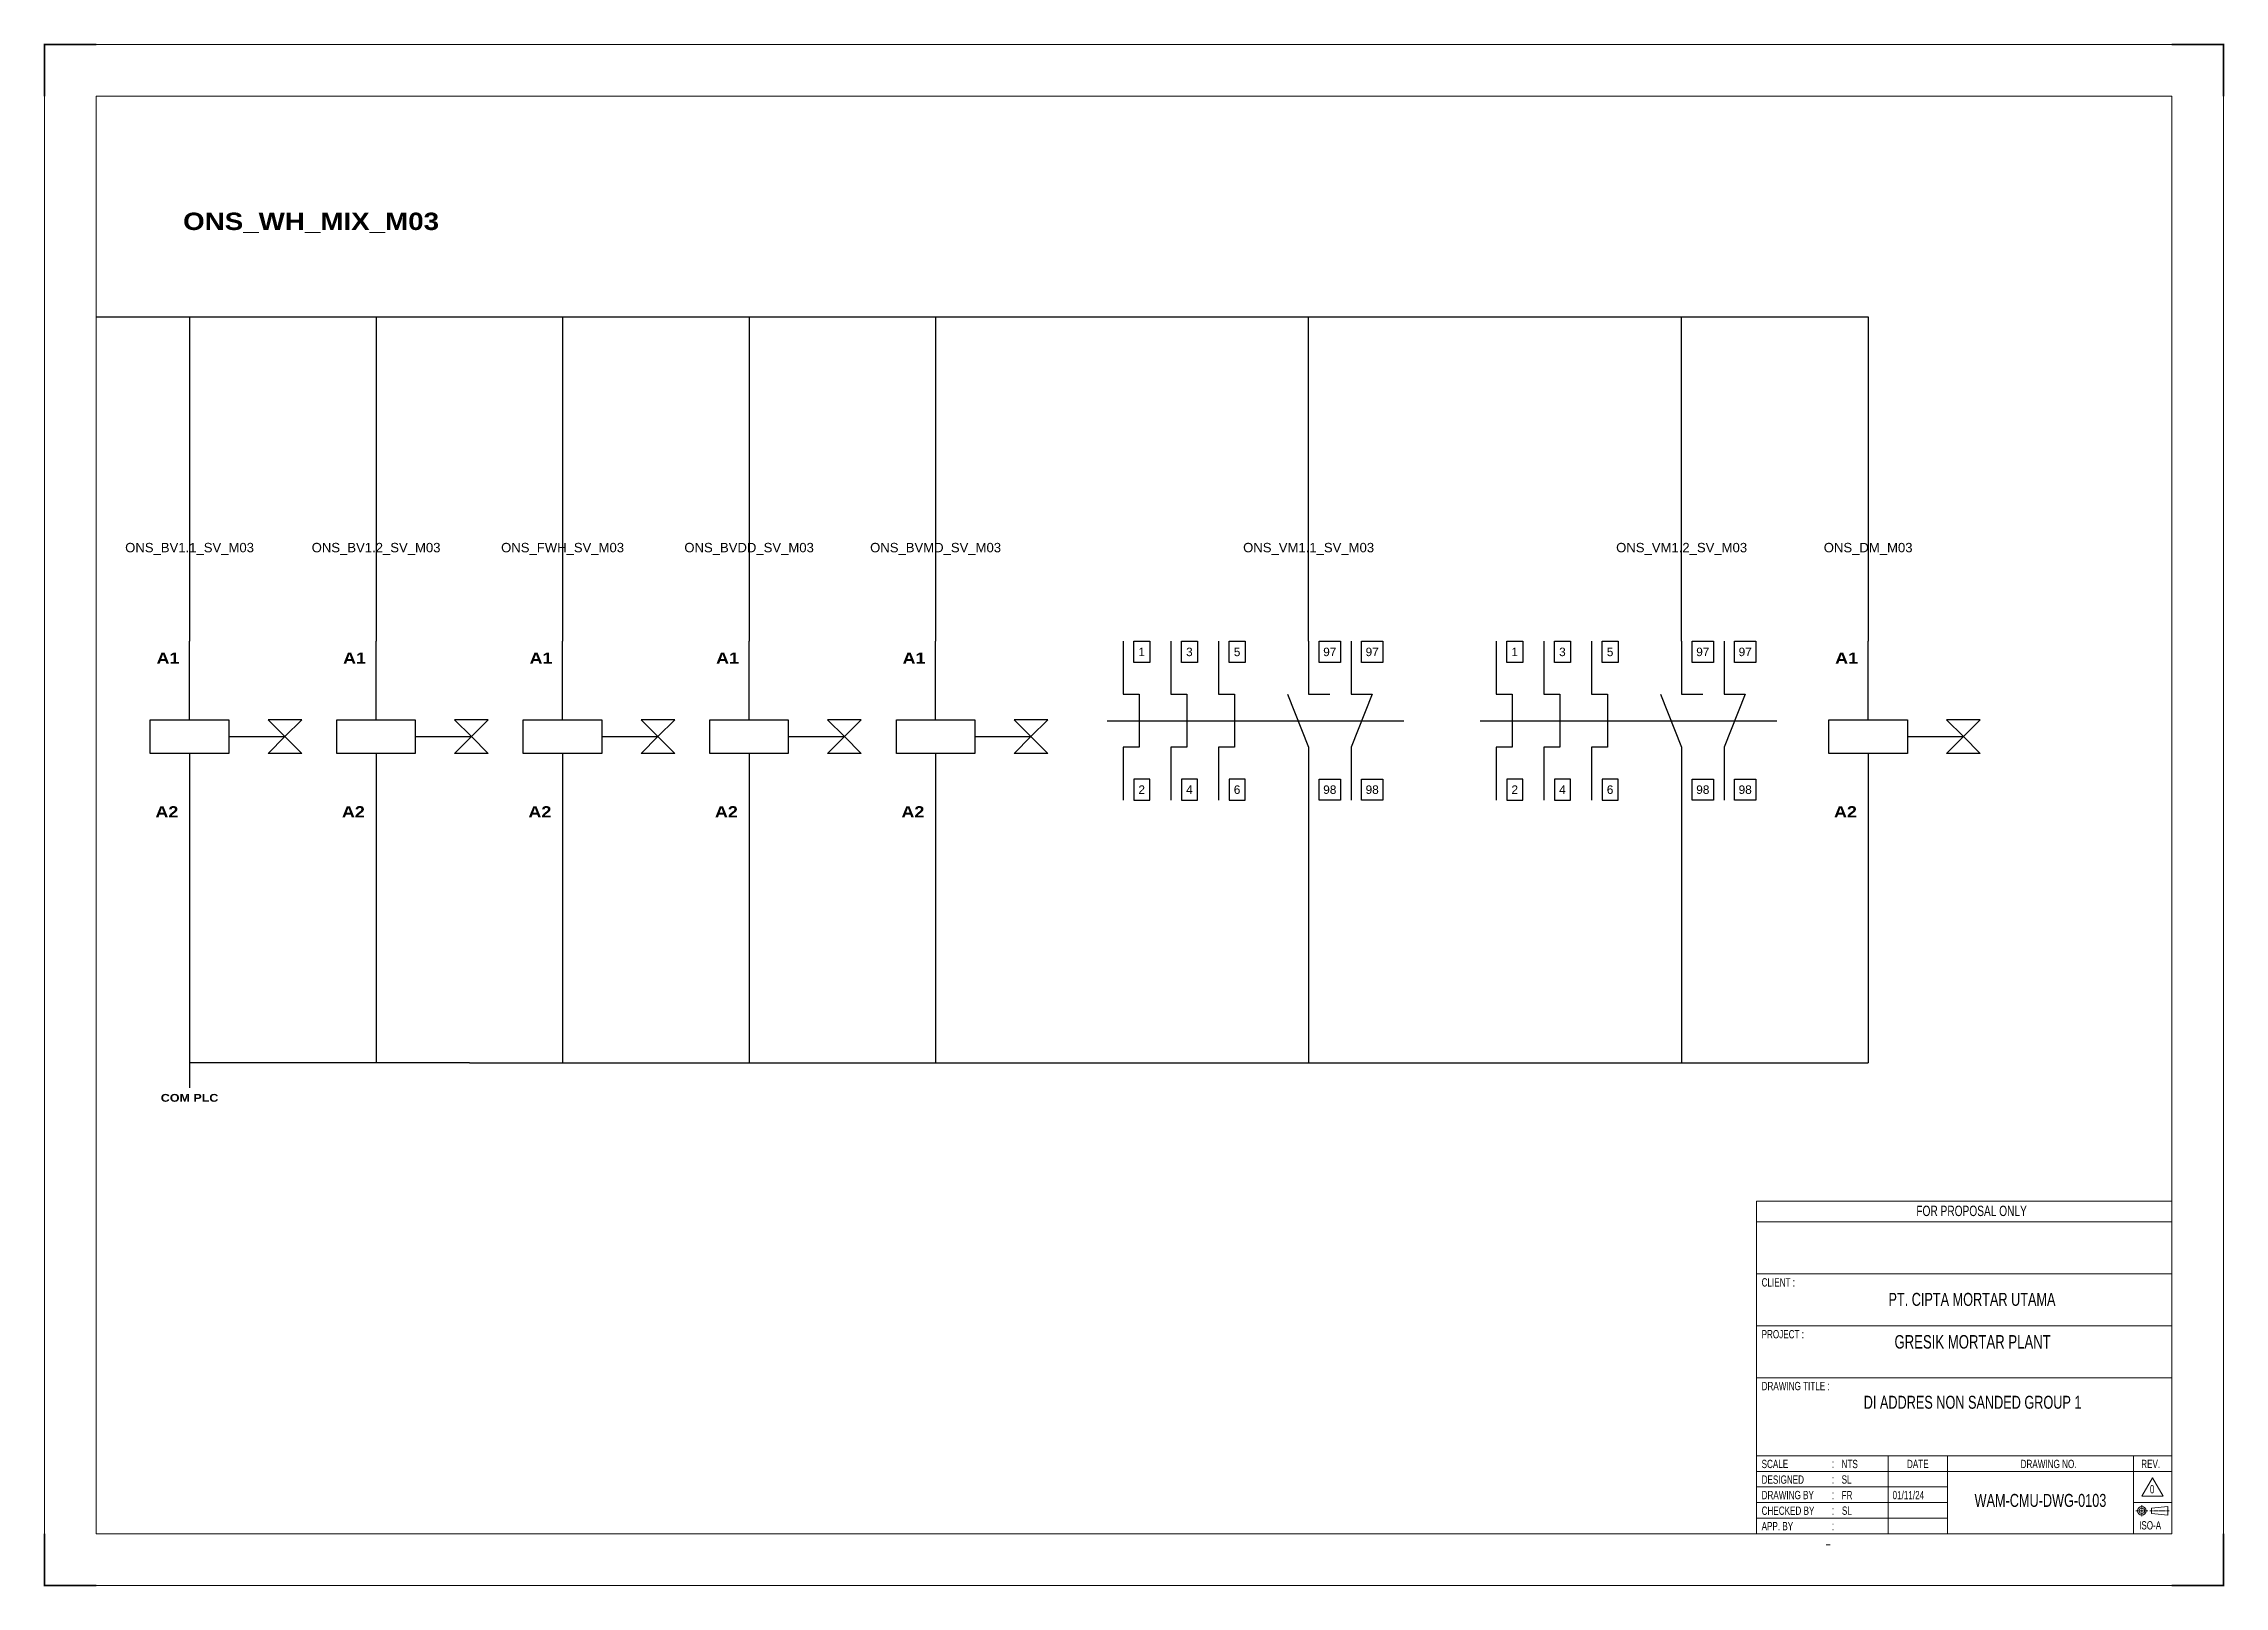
# Model space of a CAD drawing. Header units: centimetres. Extents: x 17259 to 54652, y 10858 to 53453.
# Drawn here: x 25036 to 31319, y 16798 to 21241 of the extents above; entities that cross this region are included whole.
import ezdxf
from ezdxf.enums import TextEntityAlignment as Align

# ---------------------------------------------------------------- set-up
doc = ezdxf.new("R2010")
doc.units = ezdxf.units.CM
doc.header["$MEASUREMENT"] = 0
doc.linetypes.add('CENTER', pattern=[2, 1.25, -0.25, 0.25, -0.25])
for name, color, linetype in [('1', 7, 'Continuous'), ('Etiket-Line-L', 7, 'Continuous'), ('EtIket-Line-S', 2, 'Continuous'), ('Etiket-Text-List0', 2, 'Continuous'), ('Etiket-Text-List1', 3, 'Continuous'), ('Etiket-Text-List2', 1, 'Continuous')]:
    doc.layers.add(name, color=color, linetype=linetype)
for name, color, linetype, lineweight in [('Center_line', 2, 'CENTER', 5), ('Etiket', 7, 'Continuous', 5), ('Object', 4, 'Continuous', 25)]:
    doc.layers.add(name, color=color, linetype=linetype, lineweight=lineweight)
doc.styles.add('Bold', font='ariblk.ttf', dxfattribs={"height": 25.4})
doc.styles.add('DIM', font='romans', dxfattribs={"height": 6.096})
doc.styles.get("Standard").update_dxf_attribs({"font": 'arial.ttf'})

msp = doc.modelspace()

# ---------------------------------------------------------------- texts
at = {"ltscale": 500, "style": 'Bold'}
msp.add_text('ONS_WH_MIX_M03', height=50, dxfattribs=at).set_placement((25438.2, 20704.6))
at = {"ltscale": 50}
for s, p in [('ONS_BV1.1_SV_M03', (25456.9, 19789.8)), ('ONS_BV1.2_SV_M03', (25994.2, 19789.8)), ('ONS_FWH_SV_M03', (26531.5, 19789.8)), ('ONS_BVDD_SV_M03', (27068.8, 19789.8)), ('ONS_BVMD_SV_M03', (27606.1, 19789.8)), ('ONS_VM1.1_SV_M03', (28680.7, 19789.8)), ('ONS_VM1.2_SV_M03', (29755.3, 19789.8)), ('ONS_DM_M03', (30292.6, 19789.8))]:
    msp.add_text(s, height=27, dxfattribs=at).set_placement(p, align=Align.MIDDLE_CENTER)
at = {"ltscale": 500, "style": 'Bold'}
for p in [(25427.8, 19487.5), (25965.1, 19487.5), (26502.4, 19487.5), (27039.7, 19487.5), (27577, 19487.5), (30263.5, 19487.5)]:
    msp.add_text('A1', height=32.31, dxfattribs=at).set_placement(p, align=Align.TOP_RIGHT)
at = {"ltscale": 500}
for s, height, p in [('1', 24.4, (28199.9, 19489.3)), ('3', 24.4, (28337.2, 19489.3)), ('5', 24.4, (28474.6, 19489.3)), ('97', 24.42, (28741.7, 19489.3)), ('97', 24.42, (28863.8, 19489.3)), ('1', 24.4, (29274.5, 19489.3)), ('3', 24.4, (29411.8, 19489.3)), ('5', 24.4, (29549.2, 19489.3)), ('97', 24.42, (29816.3, 19489.3)), ('97', 24.42, (29938.4, 19489.3)), ('2', 24.4, (28199.9, 19092.5)), ('4', 24.4, (28337.2, 19092.5)), ('6', 24.4, (28474.6, 19092.5)), ('98', 24.42, (28741.7, 19092.5)), ('98', 24.42, (28863.8, 19092.5)), ('2', 24.4, (29274.5, 19092.5)), ('4', 24.4, (29411.8, 19092.5)), ('6', 24.4, (29549.2, 19092.5)), ('98', 24.42, (29816.3, 19092.5)), ('98', 24.42, (29938.4, 19092.5))]:
    msp.add_text(s, height=height, dxfattribs=at).set_placement(p, align=Align.MIDDLE_CENTER)
at = {"ltscale": 500, "style": 'Bold'}
for p in [(25424.5, 19002.9), (25961.8, 19002.9), (26499.1, 19002.9), (27036.4, 19002.9), (27573.7, 19002.9), (30260.2, 19002.9)]:
    msp.add_text('A2', height=32.31, dxfattribs=at).set_placement(p, align=Align.BOTTOM_RIGHT)
at = {"ltscale": 50, "style": 'Bold'}
msp.add_text('COM PLC', height=22.5, dxfattribs=at).set_placement((25456.9, 18216), align=Align.TOP_CENTER)

# ---------------------------------------------------------------- blocks, each defined once
blk = doc.blocks.new('x5 Out Line')
at = {"const_width": 0.3}
for points in [[(9.65, 286.71), (0, 286.71), (0, 277.06)], [(405.45, 277.06), (405.45, 286.71), (395.8, 286.71)], [(0, 9.65), (0, 0), (9.65, 0)], [(405.45, 9.65), (405.45, 0), (395.8, 0)]]:
    blk.add_lwpolyline(points, dxfattribs=at)
at = {"lineweight": 15}
blk.add_lwpolyline([(395.8, 9.65), (395.8, 277.06), (9.65, 277.06), (9.65, 9.65)], close=True, dxfattribs=at)
at = {"layer": 'EtIket-Line-S', "lineweight": 9, "ltscale": 0.5}
blk.add_lwpolyline([(0, 0), (405.45, 0), (405.45, 286.71), (0, 286.71)], close=True, dxfattribs=at)
blk = doc.blocks.new('A$C6CDB76E5')
at = {"lineweight": 15}
for p, q in [((-196.2, 0), (-196.2, 157.1)), ((-196.2, 157.1), (0, 157.1)), ((0, 0), (0, 157.1)), ((-196.2, 147.3), (0, 147.3)), ((-196.2, 122.8), (0, 122.8)), ((-196.2, 98.2), (0, 98.2)), ((-196.2, 73.7), (0, 73.7)), ((-196.2, 36.8), (0, 36.8)), ((-134, 0), (-134, 36.8)), ((-105.9, 0), (-105.9, 36.8)), ((-18.1, 0), (-18.1, 36.8)), ((-196.2, 29.4), (0, 29.4)), ((-196.2, 22.1), (-105.9, 22.1)), ((-196.2, 14.7), (-105.9, 14.7)), ((-18.1, 14.7), (0, 14.7)), ((-196.2, 7.4), (-105.9, 7.4))]:
    blk.add_line(p, q, dxfattribs=at)
at = {"layer": 'Center_line', "lineweight": 13}
for p, q in [((-16.9, 10.8), (-11.3, 10.8)), ((-14.1, 13.5), (-14.1, 8)), ((-10.3, 10.8), (-1.2, 10.8))]:
    blk.add_line(p, q, dxfattribs=at)
at = {"layer": 'Etiket-Line-L', "lineweight": 15}
for p, q in [((0, 0), (0, 122.6)), ((-196.2, 0), (0, 0))]:
    blk.add_line(p, q, dxfattribs=at)
blk.add_lwpolyline([(-9, 26.4), (-4, 17.7), (-14.1, 17.7)], close=True, dxfattribs=at)
at = {"layer": 'Object', "lineweight": 15}
blk.add_lwpolyline([(-9.5, 9.5), (-1.9, 8.7), (-1.9, 12.8), (-9.5, 12)], close=True, dxfattribs=at)
for radius in [2.03, 1.27]:
    blk.add_circle((-14.1, 10.8), radius, dxfattribs=at)
at = {"layer": '1', "color": 3, "lineweight": 9, "width": 0.7}
blk.add_text('ISO-A', height=3.91, dxfattribs=at).set_placement((-15.4, 2))
at = {"layer": 'Etiket-Text-List0', "lineweight": 13, "width": 0.7}
for s, height, p in [('CLIENT :', 3.92, (-193.8, 116.8)), ('PROJECT :', 3.92, (-193.8, 92.3)), ('DRAWING TITLE :', 3.923, (-193.8, 67.8)), ('SCALE', 3.92, (-193.8, 31)), (':', 4.17, (-160.6, 31)), ('DATE', 3.92, (-125.1, 31)), ('DRAWING NO.', 3.923, (-71.4, 31)), ('REV.', 3.92, (-14.4, 31)), ('DESIGNED', 3.92, (-193.8, 23.6)), (':', 4.17, (-160.6, 23.6)), ('CHECKED BY ', 3.923, (-193.8, 8.9)), ('DRAWING BY', 3.92, (-193.8, 16.3)), (':', 4.17, (-160.6, 16.3)), (':', 4.17, (-160.6, 8.9)), ('APP. BY ', 3.92, (-193.8, 1.6)), (':', 4.17, (-160.6, 1.6))]:
    blk.add_text(s, height=height, dxfattribs=at).set_placement(p)
at = {"layer": 'Etiket-Text-List1', "lineweight": 9, "width": 0.7}
for tag, p in [('1:XXXX', (-156, 31)), ('EN', (-156, 23.6)), ('DD/MM/YY', (-131.3, 23.6)), ('1', (-10.3, 19.1)), ('EN', (-156, 16.3)), ('EN', (-155.8, 8.9)), ('DD/MM/YY', (-131.3, 16.3)), ('DD/MM/YY', (-131.3, 8.9)), ('EN', (-155.7, 1.6)), ('DD/MM/YY', (-131.3, 1.6))]:
    blk.add_attdef(tag, p, '', height=3.92, dxfattribs=at)
at = {"layer": 'Etiket-Text-List2', "lineweight": 13, "width": 0.7}
for tag, height, p in [('FOR FABRICATION', 4.9, (-94.6, 150.1)), ('CLIENT_NAME', 6.13, (-94.1, 107.7)), ('PROJECT_1', 4.9, (-94.1, 87.5)), ('PROJECT_2', 4.9, (-94.1, 79.2)), ('DRAWING_TITLE1', 6.13, (-94.1, 59)), ('DRAWING_TITLE2', 6.13, (-94.1, 49.9)), ('DRAWING_TITLE3', 6.13, (-94.1, 40.1)), ('LDP-X-XXX-AR-01', 6.13, (-62, 12.7))]:
    blk.add_attdef(tag, text='', height=height, dxfattribs=at).set_placement(p, align=Align.CENTER)

# ---------------------------------------------------------------- linework, layer by layer
at = {"color": 146, "ltscale": 50, "true_color": 0x105689}
for p, q in [((25188.2, 20454.6), (25725.5, 20454.6)), ((25456.9, 20454.6), (25456.9, 19519.8)), ((25725.5, 20454.6), (26262.8, 20454.6)), ((25994.2, 20454.6), (25994.2, 19519.8)), ((26262.8, 20454.6), (26800.1, 20454.6)), ((26531.5, 20454.6), (26531.5, 19519.8)), ((26800.1, 20454.6), (27337.4, 20454.6)), ((27068.8, 20454.6), (27068.8, 19519.8)), ((27337.4, 20454.6), (27874.7, 20454.6)), ((27606.1, 20454.6), (27606.1, 19519.8)), ((27874.7, 20454.6), (28412, 20454.6)), ((28412, 20454.6), (28949.3, 20454.6)), ((28680.7, 19519.8), (28680.7, 20454.6)), ((28949.3, 20454.6), (29486.6, 20454.6)), ((29486.6, 20454.6), (30023.9, 20454.6)), ((29755.3, 19519.8), (29755.3, 20454.6)), ((30023.9, 20454.6), (30292.6, 20454.6)), ((30292.6, 20454.6), (30292.6, 19519.8)), ((28680.7, 19061.9), (28680.7, 18306)), ((29755.3, 19061.9), (29755.3, 18306)), ((25456.9, 18977.6), (25456.9, 18306)), ((25994.2, 18970.6), (25994.2, 18306)), ((26531.5, 18970.6), (26531.5, 18306)), ((27068.8, 18970.6), (27068.8, 18306)), ((27606.1, 18970.6), (27606.1, 18306)), ((30292.6, 18970.6), (30292.6, 18306)), ((26263.7, 18306), (25456.9, 18306)), ((25456.9, 18306), (25456.9, 18234)), ((26263.7, 18306), (27339.2, 18306)), ((27339.2, 18306), (27339.2, 18306)), ((27339.2, 18306), (28414.7, 18306)), ((28414.7, 18306), (30292.6, 18306))]:
    msp.add_line(p, q, dxfattribs=at)
at = {"ltscale": 50}
for p, q in [((25456.9, 19293.7), (25456.9, 19519.8)), ((25994.2, 19293.7), (25994.2, 19519.8)), ((26531.5, 19293.7), (26531.5, 19519.8)), ((27068.8, 19293.7), (27068.8, 19519.8)), ((27606.1, 19293.7), (27606.1, 19519.8)), ((28680.7, 19519.8), (28680.7, 19367.2)), ((28802.8, 19519.8), (28802.8, 19367.2)), ((29755.3, 19519.8), (29755.3, 19367.2)), ((29877.4, 19519.8), (29877.4, 19367.2)), ((30292.6, 19293.7), (30292.6, 19519.8)), ((28100.7, 19290.9), (28955.4, 19290.9)), ((29175.3, 19290.9), (30030, 19290.9)), ((25569.9, 19245.2), (25731.5, 19245.2)), ((26107.2, 19245.2), (26268.8, 19245.2)), ((26644.5, 19245.2), (26806.1, 19245.2)), ((27181.8, 19245.2), (27343.4, 19245.2)), ((27719.1, 19245.2), (27880.7, 19245.2)), ((30405.6, 19245.2), (30567.2, 19245.2)), ((25456.9, 19196.7), (25456.9, 18970.6)), ((25994.2, 19196.7), (25994.2, 18970.6)), ((26531.5, 19196.7), (26531.5, 18970.6)), ((27068.8, 19196.7), (27068.8, 18970.6)), ((27606.1, 19196.7), (27606.1, 18970.6)), ((28680.7, 19214.6), (28680.7, 19061.9)), ((28802.8, 19214.6), (28802.8, 19061.9)), ((29755.3, 19214.6), (29755.3, 19061.9)), ((29877.4, 19214.6), (29877.4, 19061.9)), ((30292.6, 19196.7), (30292.6, 18970.6))]:
    msp.add_line(p, q, dxfattribs=at)
at = {"color": 1, "ltscale": 50}
for points in [[(28146.4, 19519.8), (28146.4, 19367.2), (28192.2, 19367.2), (28192.2, 19214.6), (28146.4, 19214.6), (28146.4, 19061.9)], [(28283.8, 19519.8), (28283.8, 19367.2), (28329.6, 19367.2), (28329.6, 19214.6), (28283.8, 19214.6), (28283.8, 19061.9)], [(28421.2, 19519.8), (28421.2, 19367.2), (28467, 19367.2), (28467, 19214.6), (28421.2, 19214.6), (28421.2, 19061.9)], [(29221, 19519.8), (29221, 19367.2), (29266.8, 19367.2), (29266.8, 19214.6), (29221, 19214.6), (29221, 19061.9)], [(29358.4, 19519.8), (29358.4, 19367.2), (29404.2, 19367.2), (29404.2, 19214.6), (29358.4, 19214.6), (29358.4, 19061.9)], [(29495.8, 19519.8), (29495.8, 19367.2), (29541.6, 19367.2), (29541.6, 19214.6), (29495.8, 19214.6), (29495.8, 19061.9)]]:
    msp.add_lwpolyline(points, dxfattribs=at)
at = {"ltscale": 50}
for points in [[(28177, 19519.8), (28222.8, 19519.8), (28222.8, 19458.8), (28177, 19458.8)], [(28314.3, 19519.8), (28360.1, 19519.8), (28360.1, 19458.8), (28314.3, 19458.8)], [(28451.7, 19519.8), (28497.5, 19519.8), (28497.5, 19458.8), (28451.7, 19458.8)], [(28711.2, 19519.8), (28772.2, 19519.8), (28772.2, 19458.8), (28711.2, 19458.8)], [(28833.3, 19519.8), (28894.3, 19519.8), (28894.3, 19458.8), (28833.3, 19458.8)], [(29251.6, 19519.8), (29297.4, 19519.8), (29297.4, 19458.8), (29251.6, 19458.8)], [(29388.9, 19519.8), (29434.7, 19519.8), (29434.7, 19458.8), (29388.9, 19458.8)], [(29526.3, 19519.8), (29572.1, 19519.8), (29572.1, 19458.8), (29526.3, 19458.8)], [(29785.8, 19519.8), (29846.8, 19519.8), (29846.8, 19458.8), (29785.8, 19458.8)], [(29907.9, 19519.8), (29968.9, 19519.8), (29968.9, 19458.8), (29907.9, 19458.8)], [(25343.8, 19293.7), (25569.9, 19293.7), (25569.9, 19196.7), (25343.8, 19196.7)], [(25731.5, 19245.2), (25779.9, 19293.7), (25683, 19293.7)], [(25881.1, 19293.7), (26107.2, 19293.7), (26107.2, 19196.7), (25881.1, 19196.7)], [(26268.8, 19245.2), (26317.2, 19293.7), (26220.3, 19293.7)], [(26418.4, 19293.7), (26644.5, 19293.7), (26644.5, 19196.7), (26418.4, 19196.7)], [(26806.1, 19245.2), (26854.5, 19293.7), (26757.6, 19293.7)], [(26955.7, 19293.7), (27181.8, 19293.7), (27181.8, 19196.7), (26955.7, 19196.7)], [(27343.4, 19245.2), (27391.8, 19293.7), (27294.9, 19293.7)], [(27493, 19293.7), (27719.1, 19293.7), (27719.1, 19196.7), (27493, 19196.7)], [(27880.7, 19245.2), (27929.1, 19293.7), (27832.2, 19293.7)], [(30179.5, 19293.7), (30405.6, 19293.7), (30405.6, 19196.7), (30179.5, 19196.7)], [(30567.2, 19245.2), (30615.6, 19293.7), (30518.7, 19293.7)], [(25731.5, 19245.2), (25779.9, 19196.7), (25683, 19196.7)], [(26268.8, 19245.2), (26317.2, 19196.7), (26220.3, 19196.7)], [(26806.1, 19245.2), (26854.5, 19196.7), (26757.6, 19196.7)], [(27343.4, 19245.2), (27391.8, 19196.7), (27294.9, 19196.7)], [(27880.7, 19245.2), (27929.1, 19196.7), (27832.2, 19196.7)], [(30567.2, 19245.2), (30615.6, 19196.7), (30518.7, 19196.7)], [(28177, 19061.9), (28222.8, 19061.9), (28222.8, 19123), (28177, 19123)], [(28314.3, 19061.9), (28360.1, 19061.9), (28360.1, 19123), (28314.3, 19123)], [(28451.7, 19061.9), (28497.5, 19061.9), (28497.5, 19123), (28451.7, 19123)], [(28711.2, 19123), (28772.2, 19123), (28772.2, 19061.9), (28711.2, 19061.9)], [(28833.3, 19123), (28894.3, 19123), (28894.3, 19061.9), (28833.3, 19061.9)], [(29251.6, 19061.9), (29297.4, 19061.9), (29297.4, 19123), (29251.6, 19123)], [(29388.9, 19061.9), (29434.7, 19061.9), (29434.7, 19123), (29388.9, 19123)], [(29526.3, 19061.9), (29572.1, 19061.9), (29572.1, 19123), (29526.3, 19123)], [(29785.8, 19123), (29846.8, 19123), (29846.8, 19061.9), (29785.8, 19061.9)], [(29907.9, 19123), (29968.9, 19123), (29968.9, 19061.9), (29907.9, 19061.9)]]:
    msp.add_lwpolyline(points, close=True, dxfattribs=at)
for points in [[(28619.6, 19367.2), (28680.7, 19214.6)], [(28680.7, 19367.2), (28741.7, 19367.2)], [(28802.8, 19367.2), (28863.8, 19367.2), (28802.8, 19214.6)], [(29694.2, 19367.2), (29755.3, 19214.6)], [(29755.3, 19367.2), (29816.3, 19367.2)], [(29877.4, 19367.2), (29938.4, 19367.2), (29877.4, 19214.6)]]:
    msp.add_lwpolyline(points, dxfattribs=at)

# ---------------------------------------------------------------- block references
at = {"layer": 'Etiket', "lineweight": 0}
ref = msp.add_blockref('A$C6CDB76E5', (31167.1, 16949.3), dxfattribs=dict(at, xscale=6.095870930054101, yscale=6.095870930054101, zscale=6.095870930054101))
ref.add_attrib('FOR FABRICATION', 'FOR PROPOSAL ONLY', dxfattribs={"layer": 'Etiket-Text-List2', "lineweight": 13, "height": 29.894, "width": 0.7}).set_placement((30590.6, 17864.2), align=Align.CENTER)
ref.add_attrib('CLIENT_NAME', 'PT. CIPTA MORTAR UTAMA', dxfattribs={"layer": 'Etiket-Text-List2', "lineweight": 13, "height": 37.368, "width": 0.7}).set_placement((30591.7, 17605.6), align=Align.CENTER)
ref.add_attrib('PROJECT_1', 'GRESIK MORTAR PLANT', dxfattribs={"layer": 'Etiket-Text-List2', "lineweight": 13, "height": 38.709, "width": 0.7}).set_placement((30593.5, 17482.6), align=Align.CENTER)
ref.add_attrib('DRAWING_TITLE1', 'DI ADDRES NON SANDED GROUP 1', dxfattribs={"layer": 'Etiket-Text-List2', "lineweight": 13, "height": 37.368, "width": 0.7}).set_placement((30593.5, 17309.2), align=Align.CENTER)
ref.add_attrib('1:XXXX', 'NTS', (30216.1, 17138.2), dxfattribs={"layer": 'Etiket-Text-List1', "lineweight": 13, "height": 23.92, "width": 0.7})
ref.add_attrib('EN', 'SL', (30216.1, 17093.4), dxfattribs={"layer": 'Etiket-Text-List1', "lineweight": 13, "height": 23.92, "width": 0.7})
ref.add_attrib('EN', 'FR', (30216.1, 17048.5), dxfattribs={"layer": 'Etiket-Text-List1', "lineweight": 13, "height": 23.92, "width": 0.7})
ref.add_attrib('DD/MM/YY', '01/11/24', (30362.9, 17048.5), dxfattribs={"layer": 'Etiket-Text-List1', "lineweight": 13, "height": 23.92, "width": 0.7})
ref.add_attrib('EN', 'SL', (30217, 17003.7), dxfattribs={"layer": 'Etiket-Text-List1', "lineweight": 13, "height": 23.92, "width": 0.7})
ref.add_attrib('LDP-X-XXX-AR-01', 'WAM-CMU-DWG-0103', dxfattribs={"layer": 'Etiket-Text-List2', "lineweight": 15, "height": 37.368, "width": 0.7}).set_placement((30789, 17026.5), align=Align.CENTER)
ref.add_attrib('1', '0', (31104.2, 17065.4), dxfattribs={"layer": 'Etiket-Text-List1', "lineweight": 13, "height": 23.9, "width": 0.7})
at = {"layer": 'Etiket-Line-L', "lineweight": 0}
ref = msp.add_blockref('x5 Out Line', (25038.7, 16799.8), dxfattribs=dict(at, xscale=15.48351216233742, yscale=15.48351216233742, zscale=15.48351216233742))
ref.add_attrib('FILE_NAME', '-', (30168.9, 16907.8), dxfattribs={"layer": 'Etiket-Text-List1', "lineweight": 13, "height": 21.7, "style": 'DIM', "width": 0.7})

msp.set_redraw_order([(e.dxf.handle, doc.entitydb.next_handle()) for e in msp.query("TEXT MTEXT ATTDEF DIMENSION ARC_DIMENSION")])  # texts and dimensions are drawn at this point

doc.saveas('drawing.dxf')
